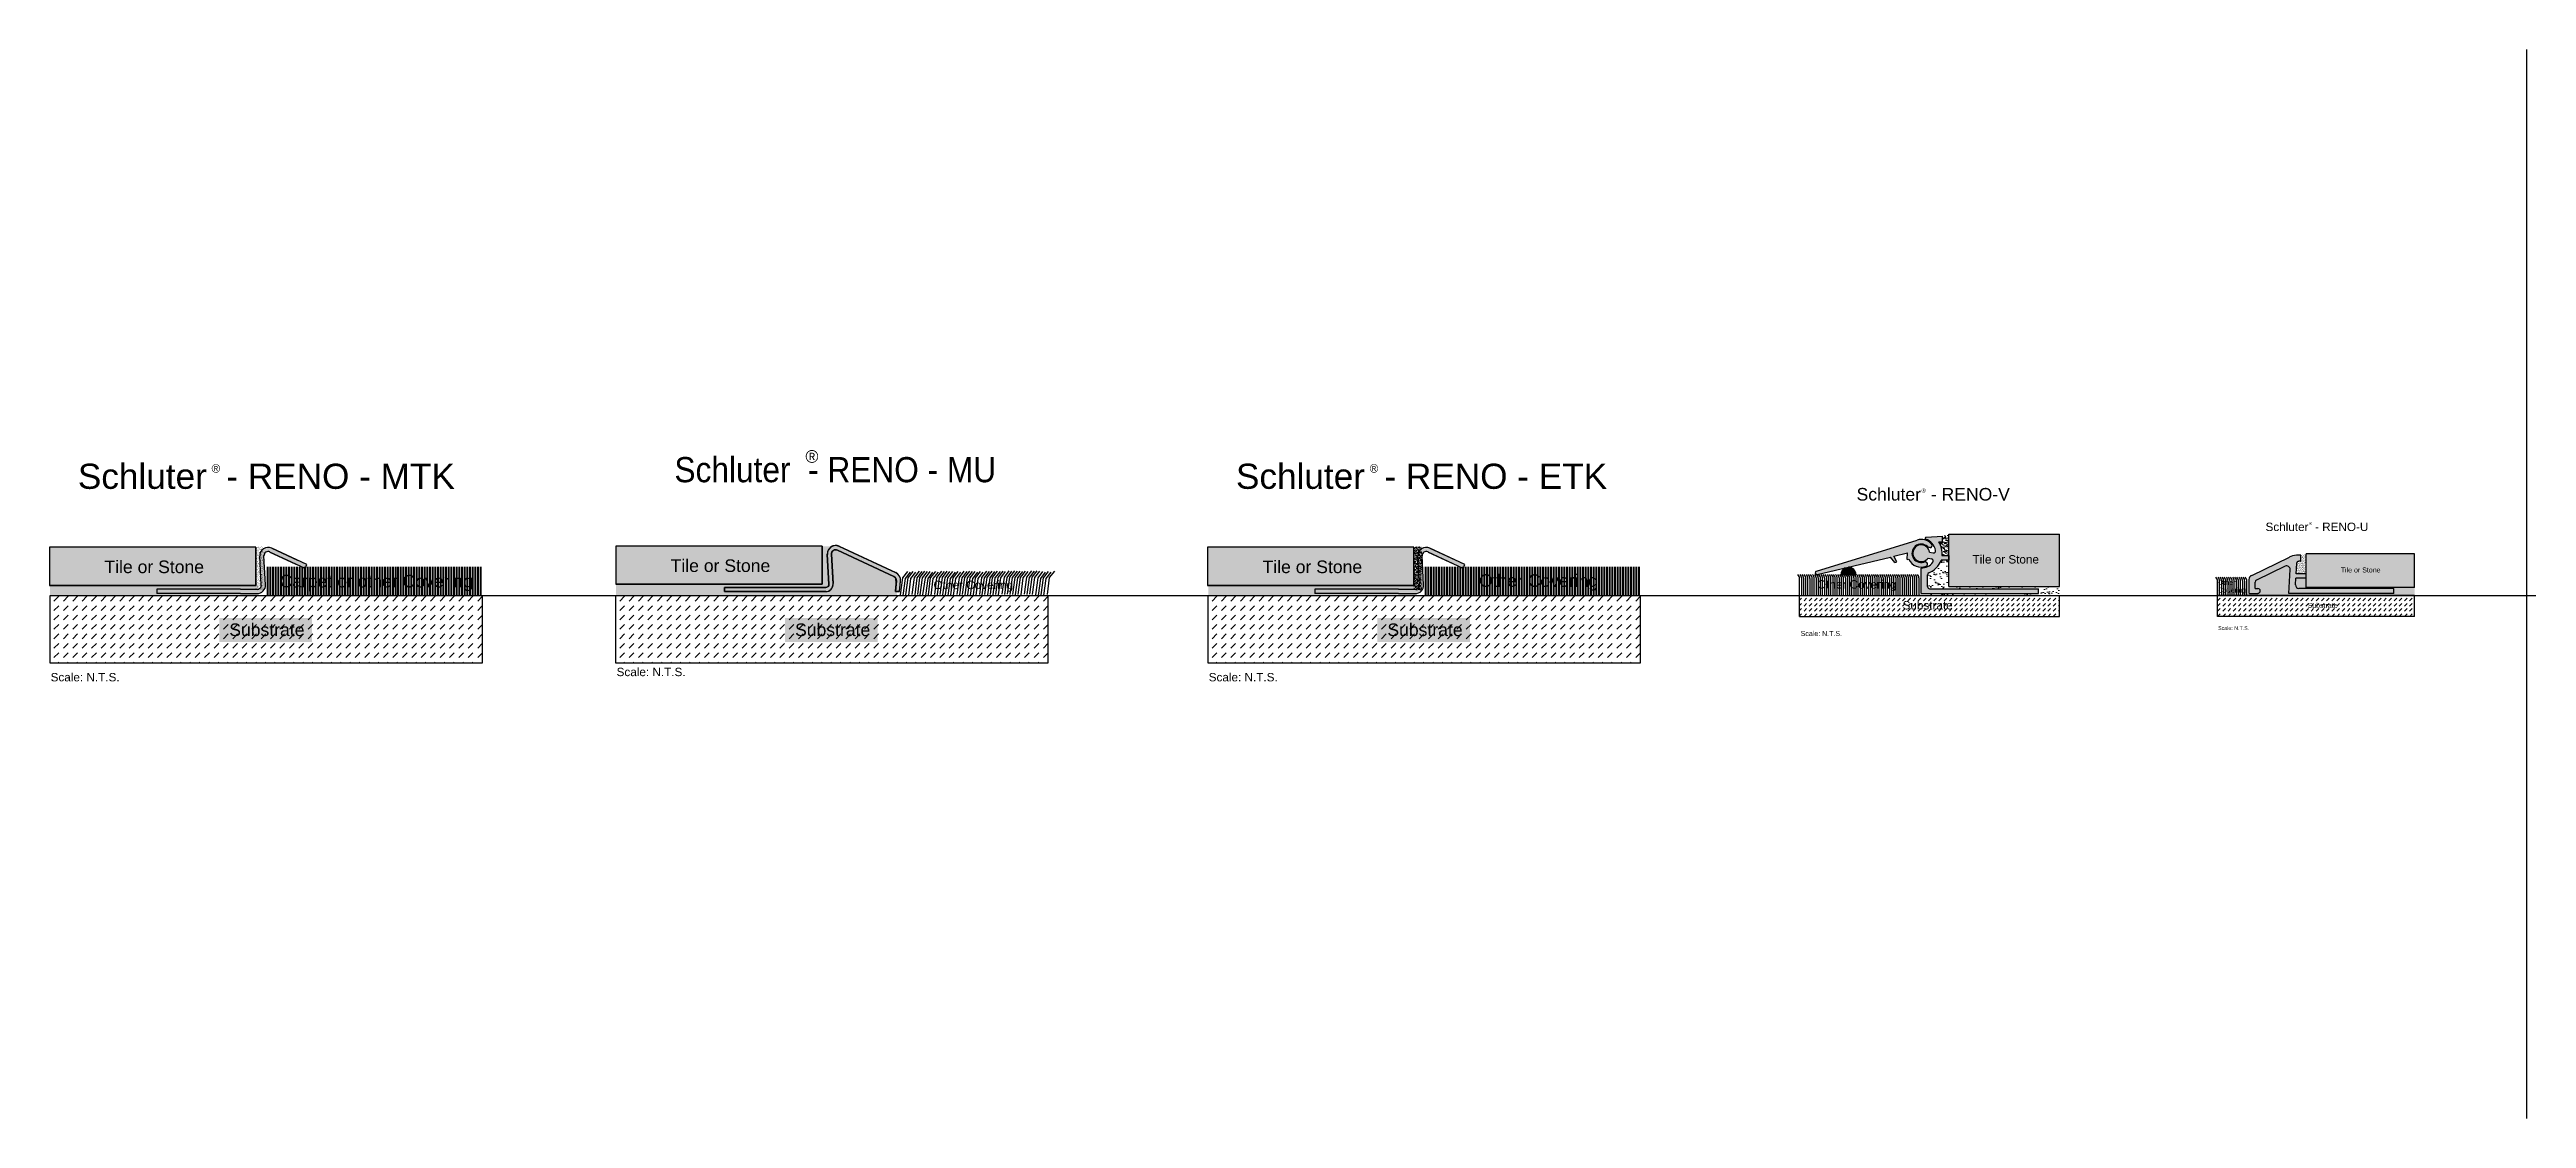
# Model space of a CAD drawing. Header units: inches. Extents: x -272 to 9, y 8 to 62.
# Drawn here: x -90.77 to -67.52, y 47.51 to 57.54 of the extents above; entities that cross this region are included whole.
import ezdxf

# ---------------------------------------------------------------- set-up
doc = ezdxf.new("R2010")
doc.units = ezdxf.units.IN
doc.header["$LTSCALE"] = 0.75
doc.header["$MEASUREMENT"] = 0
doc.linetypes.add('VONLAYER', pattern=[0])
for name, color, linetype in [('1', 1, 'Continuous'), ('Bem', 3, 'Continuous'), ('INSTALLATION', 7, 'Continuous'), ('Profil', 7, 'Continuous'), ('SCHLUTER-RENO-U-80', 7, 'Continuous'), ('SCHLÜTER-RENO-V-125-30', 7, 'Continuous'), ('TEXT', 7, 'Continuous'), ('var3', 7, 'Continuous'), ('var4', 7, 'Continuous')]:
    doc.layers.add(name, color=color, linetype=linetype)
doc.layers.add('HATCH', color=249, linetype='Continuous', lineweight=15)
doc.styles.add('ARIAL', font='arial.ttf')
doc.styles.add('STYLE1', font='arial.ttf')
pattern_1 = [(37.5, (-98.246777, 48.623307), (-0.000629932, 0.0192682), [0, -0.01519997, 0, -0.016999966, 0, -0.016249968]), (7.5, (-98.246777, 48.623307), (0.01769773, 0.028221404), [0, -0.008199984, 0, -0.013699973, 0, -0.00524999]), (327.5, (-98.259077, 48.623307), (0.03114137, 5.6582e-05), [0, -0.00499999, 0, -0.017999964, 0, -0.023499953]), (317.5, (-98.259077, 48.623307), (0.03006122, 0.00877673), [0, -0.002499995, 0, -0.011799976, 0, -0.013499973])]
pattern_2 = [(37.5, (-87.375685, 48.623307), (-0.000629932, 0.0192682), [0, -0.01519997, 0, -0.016999966, 0, -0.016249968]), (7.5, (-87.375685, 48.623307), (0.01769773, 0.028221404), [0, -0.008199984, 0, -0.013699973, 0, -0.00524999]), (327.5, (-87.387985, 48.623307), (0.03114137, 5.6582e-05), [0, -0.00499999, 0, -0.017999964, 0, -0.023499953]), (317.5, (-87.387985, 48.623307), (0.03006122, 0.00877673), [0, -0.002499995, 0, -0.011799976, 0, -0.013499973])]

msp = doc.modelspace()

# ---------------------------------------------------------------- texts
at = {"layer": 'SCHLUTER-RENO-U-80', "color": 7, "linetype": 'Continuous', "style": 'STYLE1'}
for s, height, p in [('Schluter  - RENO-U', 0.07874, (-69.973, 53.022)), ('®', 0.0295, (-69.565, 53.078))]:
    msp.add_text(s, height=height, dxfattribs=at).set_placement(p)
at = {"layer": 'SCHLUTER-RENO-U-80', "color": 7, "linetype": 'Continuous', "insert": (-70.418, 52.129), "char_height": 0.03543, "width": 1.60615, "attachment_point": 1, "style": 'STYLE1'}
msp.add_mtext('{\\fArial|b0|i0|c0|p32;Scale: N.T.S.}', dxfattribs=at)
at = {"layer": 'SCHLÜTER-RENO-V-125-30', "color": 7, "linetype": 'Continuous', "style": 'STYLE1'}
for s, height, p in [('Schluter  - RENO-V', 0.11811, (-73.812, 53.308)), ('®', 0.0394, (-73.202, 53.383))]:
    msp.add_text(s, height=height, dxfattribs=at).set_placement(p)
at = {"layer": 'SCHLÜTER-RENO-V-125-30', "color": 7, "linetype": 'Continuous', "insert": (-74.337, 52.084), "char_height": 0.04724, "width": 1.96265, "attachment_point": 1, "style": 'STYLE1'}
msp.add_mtext('{\\fArial|b0|i0|c0|p32;Scale: N.T.S.}', dxfattribs=at)
at = {"layer": 'TEXT', "color": 7, "linetype": 'Continuous', "style": 'STYLE1'}
for s, height, p in [('®', 0.118, (-83.678, 53.663)), ('®', 0.0787, (-89.253, 53.57)), ('®', 0.0787, (-78.382, 53.57)), ('Tile or Stone', 0.07874, (-72.723, 52.717)), ('Other Covering', 0.07874, (-74.183, 52.482)), ('Other', 0.0472, (-70.418, 52.516)), ('Tile or Stone', 0.04724, (-69.267, 52.633)), ('Substrate', 0.0787, (-73.38, 52.286)), ('Covering', 0.0472, (-70.418, 52.444)), ('Substrate', 0.0472, (-69.579, 52.3))]:
    msp.add_text(s, height=height, dxfattribs=at).set_placement(p)
at = {"layer": 'var4', "linetype": 'VONLAYER', "style": 'ARIAL', "width": 0.9}
msp.add_text('Schluter  - RENO - MU', height=0.23622, dxfattribs=at).set_placement((-84.908, 53.48))
at = {"layer": 'var4', "linetype": 'VONLAYER', "style": 'ARIAL'}
for s, height, p in [('Schluter  - RENO - MTK', 0.23622, (-90.508, 53.418)), ('Schluter  - RENO - ETK', 0.23622, (-79.637, 53.418)), ('Tile or Stone', 0.11811, (-90.259, 52.627)), ('Carpet or other Covering', 0.11811, (-88.615, 52.493)), ('Tile or Stone', 0.11811, (-84.944, 52.638)), ('Other Covering', 0.07874, (-82.476, 52.477)), ('Tile or Stone', 0.11811, (-79.388, 52.627)), ('Other Covering', 0.11811, (-77.356, 52.498)), ('Substrate', 0.1181, (-89.087, 52.036)), ('Substrate', 0.1181, (-83.776, 52.036)), ('Substrate', 0.1181, (-78.216, 52.036)), ('Scale: N.T.S.', 0.07874, (-90.764, 51.611)), ('Scale: N.T.S.', 0.07874, (-85.451, 51.66)), ('Scale: N.T.S.', 0.07874, (-79.893, 51.611))]:
    msp.add_text(s, height=height, dxfattribs=at).set_placement(p)

# ---------------------------------------------------------------- blocks, each defined once
blk = doc.blocks.new('A$C5E5F01BA')
at = {"layer": 'Profil'}
for p, q in [((24.53, 9), (24.53, 9)), ((24.9, 1.79), (24.53, 8.9)), ((25.9, 1.84), (25.53, 8.95)), ((26.95, 9.91), (40.42, 3.63)), ((27.37, 10.81), (40.84, 4.53)), ((0, 1), (24.16, 1)), ((0, 0), (0, 1)), ((40.77, 0.09), (41, 2.68)), ((41.77, 0), (40.77, 0.09)), ((41.77, 0), (41.99, 2.55)), ((0, 0), (24.16, 0))]:
    blk.add_line(p, q, dxfattribs=at)
for centre, radius, start, end in [((26.53, 9), 2, 65, 183), ((26.53, 9), 1, 65, 183), ((24.15, 1.75), 1.75, 270.05886, 4.04943), ((24.16, 1.75), 0.75, 270, 3), ((40, 2.72), 1, 355, 65), ((40, 2.72), 2, 355, 65)]:
    blk.add_arc(centre, radius, start, end, dxfattribs=at)

# ---------------------------------------------------------------- hatches: boundary and pattern name
for color, points in [(253, [(-88.839, 52.87), (-90.774, 52.87), (-90.774, 52.512), (-88.839, 52.512)]), (253, [(-83.523, 52.881), (-85.458, 52.881), (-85.458, 52.523), (-83.523, 52.523)]), (0, [(-83.361, 52.878, 0.565773), (-83.473, 52.803), (-83.458, 52.523, -0.429634), (-83.488, 52.492), (-84.439, 52.492), (-84.439, 52.453), (-83.488, 52.453, 0.445903), (-83.419, 52.529), (-83.434, 52.805, -0.565773), (-83.378, 52.843), (-82.848, 52.595, -0.315299), (-82.825, 52.556), (-82.834, 52.456), (-82.795, 52.453), (-82.786, 52.553, 0.315299), (-82.831, 52.631)]), (253, [(-77.968, 52.87), (-79.903, 52.87), (-79.903, 52.512), (-77.968, 52.512)])]:
    msp.add_hatch(color=color).paths.add_polyline_path(points)
h = msp.add_hatch()
h.set_pattern_fill('AR-SAND', color=256, scale=0.0007874, style=0)
h.set_pattern_definition([(37.5, (-88.07357, 47.676087), (-0.00125986, 0.0385364), [0, -0.03039994, 0, -0.03399993, 0, -0.03249994]), (7.5, (-88.07357, 47.676087), (0.03539546, 0.0564428), [0, -0.01639997, 0, -0.02739995, 0, -0.01049998]), (327.5, (-88.09817, 47.676087), (0.06228274, 0.00011316), [0, -0.00999998, 0, -0.03599993, 0, -0.0469999]), (317.5, (-88.09817, 47.676087), (0.06012244, 0.01755345), [0, -0.00499999, 0, -0.02359995, 0, -0.02699995])])
h.paths.add_polyline_path([(-84.439, 52.488), (-83.488, 52.488, 0.429634), (-83.458, 52.519), (-83.473, 52.799, -0.30315), (-83.428, 52.874), (-83.435, 52.877), (-83.523, 52.877), (-83.523, 52.519), (-85.458, 52.519), (-85.458, 52.413), (-82.819, 52.413), (-82.822, 52.451), (-82.834, 52.452), (-82.827, 52.526), (-82.831, 52.577, 0.142824), (-82.848, 52.591), (-83.378, 52.838, 0.565773), (-83.434, 52.801), (-83.419, 52.525, -0.445596), (-83.488, 52.448), (-84.439, 52.448)])
h = msp.add_hatch()
h.set_pattern_fill('DASH', color=256, scale=0.019685, angle=45, style=0)
h.set_pattern_definition([(45, (-93.384093, 47.6803), (9e-18, 0.08838817), [0.0624999, -0.0624999])])
h.paths.add_polyline_path([(-90.769, 52.418), (-86.713, 52.418), (-86.713, 51.781), (-90.769, 51.781)])
h = msp.add_hatch()
h.set_pattern_fill('DASH', color=256, scale=0.019685, angle=45, style=0)
h.set_pattern_definition([(45, (-88.07357, 47.6803), (9e-18, 0.08838817), [0.0624999, -0.0624999])])
h.paths.add_polyline_path([(-85.458, 52.418), (-81.402, 52.418), (-81.402, 51.781), (-85.458, 51.781)])
h = msp.add_hatch()
h.set_pattern_fill('DASH', color=256, scale=0.019685, angle=45, style=0)
h.set_pattern_definition([(45, (-82.513, 47.6803), (9e-18, 0.08838817), [0.0624999, -0.0624999])])
h.paths.add_polyline_path([(-79.898, 52.418), (-75.842, 52.418), (-75.842, 51.781), (-79.898, 51.781)])
at = {"true_color": 0xffffff}
for points in [[(-89.181, 52.207), (-88.311, 52.207), (-88.311, 51.979), (-89.181, 51.979)], [(-83.871, 52.207), (-83, 52.207), (-83, 51.979), (-83.871, 51.979)], [(-78.31, 52.207), (-77.44, 52.207), (-77.44, 51.979), (-78.31, 51.979)]]:
    msp.add_hatch(color=7, dxfattribs=at).paths.add_polyline_path(points)
at = {"layer": 'Bem'}
for points in [[(-88.689, 52.861, 0.567987), (-88.801, 52.785), (-88.787, 52.516, -0.428611), (-88.826, 52.474), (-88.981, 52.474), (-89.769, 52.474), (-89.769, 52.435), (-88.981, 52.435), (-88.826, 52.435, 0.429635), (-88.748, 52.518), (-88.762, 52.787, -0.569168), (-88.706, 52.825), (-88.376, 52.671), (-88.359, 52.707)], [(-77.818, 52.861, 0.567987), (-77.93, 52.785), (-77.916, 52.516, -0.428611), (-77.955, 52.474), (-78.11, 52.474), (-78.898, 52.474), (-78.898, 52.435), (-78.11, 52.435), (-77.955, 52.435, 0.429635), (-77.876, 52.518), (-77.891, 52.787, -0.569168), (-77.835, 52.825), (-77.505, 52.671), (-77.488, 52.707)]]:
    msp.add_hatch(color=0, dxfattribs=at).paths.add_polyline_path(points)
h = msp.add_hatch(dxfattribs=at)
h.set_pattern_fill('AR-SAND', scale=0.0003937, style=0)
h.set_pattern_definition(pattern_1)
h.paths.add_polyline_path([(-88.84, 52.873), (-88.764, 52.873), (-88.764, 52.471), (-88.84, 52.471)])
h = msp.add_hatch(dxfattribs=at)
h.set_pattern_fill('AR-SAND', scale=0.0003937, style=0)
h.set_pattern_definition(pattern_2)
h.paths.add_polyline_path([(-77.969, 52.873), (-77.893, 52.873), (-77.893, 52.471), (-77.969, 52.471)])
h = msp.add_hatch(dxfattribs=at)
h.set_pattern_fill('PLAST', color=1, scale=0.003937, angle=90, style=0)
h.set_pattern_definition([(90, (-98.246777, 48.623307), (-0.02499995, 2e-18), []), (90, (-98.249902, 48.623307), (-0.02499995, 2e-18), []), (90, (-98.253027, 48.623307), (-0.02499995, 2e-18), [])])
h.paths.add_polyline_path([(-88.733, 52.685), (-86.715, 52.685), (-86.715, 52.422), (-88.733, 52.422)])
h = msp.add_hatch(dxfattribs=at)
h.set_pattern_fill('PLAST', color=1, scale=0.003937, angle=90, style=0)
h.set_pattern_definition([(90, (-87.375685, 48.623307), (-0.02499995, 2e-18), []), (90, (-87.37881, 48.623307), (-0.02499995, 2e-18), []), (90, (-87.381935, 48.623307), (-0.02499995, 2e-18), [])])
h.paths.add_polyline_path([(-77.862, 52.685), (-75.844, 52.685), (-75.844, 52.422), (-77.862, 52.422)])
h = msp.add_hatch(dxfattribs=at)
h.set_pattern_fill('AR-SAND', scale=0.0003937, style=0)
h.set_pattern_definition(pattern_1)
h.paths.add_polyline_path([(-88.818, 52.511), (-90.769, 52.511), (-90.769, 52.417), (-88.818, 52.417)])
h = msp.add_hatch(dxfattribs=at)
h.set_pattern_fill('AR-SAND', scale=0.0003937, style=0)
h.set_pattern_definition(pattern_2)
h.paths.add_polyline_path([(-77.947, 52.511), (-79.898, 52.511), (-79.898, 52.417), (-77.947, 52.417)])
at = {"layer": 'HATCH', "linetype": 'Continuous'}
for color, points in [(7, [(-74.189, 52.645, 0.967304), (-74.181, 52.615), (-73.492, 52.778), (-73.452, 52.727), (-73.433, 52.732), (-73.462, 52.786), (-73.335, 52.816), (-73.337, 52.755), (-73.323, 52.758, 0.394969), (-73.158, 52.692, 0.592197), (-73.153, 52.726), (-73.166, 52.736, -1.913375), (-73.146, 52.877), (-73.132, 52.87, 1.018264), (-73.111, 52.903, 0.283813), (-73.244, 52.937)]), (7, [(-73.094, 52.817), (-73.127, 52.825, 5.138733), (-73.141, 52.768), (-73.107, 52.76, -0.546488), (-73.096, 52.729, -0.231754), (-73.205, 52.675), (-73.205, 52.437), (-72.103, 52.437), (-72.103, 52.481), (-73.126, 52.481, -0.414214), (-73.146, 52.5), (-73.146, 52.611, -0.30896), (-73.134, 52.63, 0.218984), (-73.019, 52.748), (-72.947, 52.748), (-72.947, 52.792), (-73.01, 52.792, 0.171827), (-73.04, 52.919), (-73.005, 52.919), (-73.005, 52.974), (-73.16, 52.963, 0.697051), (-73.164, 52.945, -0.27319), (-73.07, 52.841, -0.546488)]), (9, [(-72.947, 52.992), (-71.906, 52.992), (-71.906, 52.5), (-72.947, 52.5)]), (7, [(-69.743, 52.662), (-69.754, 52.437), (-68.77, 52.437), (-68.77, 52.482), (-69.66, 52.482, -0.429634), (-69.691, 52.516), (-69.688, 52.581), (-69.593, 52.581), (-69.593, 52.62), (-69.686, 52.62), (-69.68, 52.72, -0.39896), (-69.661, 52.738), (-69.64, 52.738), (-69.64, 52.797), (-69.683, 52.794, 0.091053), (-69.751, 52.775), (-70.106, 52.603, 0.287641), (-70.128, 52.568), (-70.128, 52.437), (-70.045, 52.437, 0.414214), (-70.022, 52.46, 0.414214), (-70.045, 52.482), (-70.069, 52.482), (-70.069, 52.543, -0.287641), (-70.058, 52.561), (-69.788, 52.692, -0.57045)]), (9, [(-68.573, 52.807), (-69.593, 52.807), (-69.593, 52.492), (-68.573, 52.492)]), (9, [(-73.819, 52.614, 0.414214), (-73.888, 52.684), (-73.92, 52.677, 0.283229), (-73.958, 52.614)])]:
    msp.add_hatch(color=color, dxfattribs=at).paths.add_polyline_path(points)
h = msp.add_hatch(dxfattribs=at)
h.set_pattern_fill('AR-SAND', scale=0.015748, style=0)
h.set_pattern_definition([(37.5, (-89.89458, 48.566603), (-0.00099202, 0.03034362), [0, -0.02393696, 0, -0.0267716, 0, -0.0255905]), (7.5, (-89.89458, 48.566603), (0.02787044, 0.04444316), [0, -0.01291336, 0, -0.02157476, 0, -0.0082677]), (327.5, (-89.91395, 48.566603), (0.049041506, 8.912e-05), [0, -0.007874, 0, -0.0283464, 0, -0.0370078]), (317.5, (-89.91395, 48.566603), (0.04734048, 0.01382163), [0, -0.003937, 0, -0.01858264, 0, -0.0212598])])
h.paths.add_polyline_path([(-72.947, 52.992), (-73.005, 52.974), (-73.005, 52.919), (-73.04, 52.919, -0.171827), (-73.01, 52.792), (-72.947, 52.792)])
h = msp.add_hatch(dxfattribs=at)
h.set_pattern_fill('AR-SAND', scale=0.007874, style=0)
h.set_pattern_definition([(37.5, (-70.325184, 52.22067), (-0.00049601, 0.01517181), [0, -0.01196848, 0, -0.0133858, 0, -0.01279525]), (7.5, (-70.325184, 52.22067), (0.01393522, 0.02222158), [0, -0.00645668, 0, -0.01078738, 0, -0.00413385]), (327.5, (-70.334869, 52.22067), (0.02452075, 4.456e-05), [0, -0.003937, 0, -0.0141732, 0, -0.0185039]), (317.5, (-70.33487, 52.22067), (0.02367024, 0.0069108), [0, -0.0019685, 0, -0.00929132, 0, -0.0106299])])
h.paths.add_polyline_path([(-69.593, 52.807), (-69.64, 52.797), (-69.64, 52.738), (-69.661, 52.738, 0.39896), (-69.68, 52.72), (-69.686, 52.62), (-69.593, 52.62)])
h = msp.add_hatch(dxfattribs=at)
h.set_pattern_fill('AR-SAND', scale=0.03937, style=0)
h.set_pattern_definition([(37.5, (-89.89458, 48.566603), (-0.00248005, 0.07585905), [0, -0.0598424, 0, -0.066929, 0, -0.06397625]), (7.5, (-89.89458, 48.5666), (0.0696761, 0.1111079), [0, -0.0322834, 0, -0.0539369, 0, -0.02066925]), (327.5, (-89.943005, 48.5666), (0.12260377, 0.0002228), [0, -0.019685, 0, -0.070866, 0, -0.0925195]), (317.5, (-89.94301, 48.5666), (0.1183512, 0.0345541), [0, -0.0098425, 0, -0.0464566, 0, -0.0531495])])
h.paths.add_polyline_path([(-72.947, 52.748), (-73.019, 52.748, -0.218984), (-73.134, 52.63, 0.30896), (-73.146, 52.611), (-73.146, 52.5, 0.414214), (-73.126, 52.481), (-72.103, 52.481), (-72.103, 52.437), (-73.205, 52.437), (-73.225, 52.418), (-71.906, 52.418), (-71.906, 52.5), (-72.947, 52.5)])
h = msp.add_hatch(dxfattribs=at)
h.set_pattern_fill('AR-SAND', scale=0.019685, style=0)
h.set_pattern_definition([(37.5, (-70.325184, 52.22067), (-0.00124, 0.0379295), [0, -0.0299212, 0, -0.0334645, 0, -0.0319881]), (7.5, (-70.325184, 52.22067), (0.034838, 0.055554), [0, -0.0161417, 0, -0.02696845, 0, -0.01033463]), (327.5, (-70.349397, 52.22067), (0.0613019, 0.0001114), [0, -0.0098425, 0, -0.035433, 0, -0.04625975]), (317.5, (-70.349397, 52.22067), (0.0591756, 0.017277), [0, -0.00492125, 0, -0.0232283, 0, -0.02657475])])
h.paths.add_polyline_path([(-69.743, 52.662, 0.57045), (-69.788, 52.692), (-70.058, 52.561, 0.287641), (-70.069, 52.543), (-70.069, 52.482), (-70.045, 52.482, -0.414214), (-70.022, 52.46, -0.414214), (-70.045, 52.437), (-70.128, 52.437), (-70.148, 52.418), (-68.573, 52.418), (-68.573, 52.492), (-69.593, 52.492), (-69.593, 52.581), (-69.688, 52.581), (-69.691, 52.516, 0.429634), (-69.66, 52.482), (-68.77, 52.482), (-68.77, 52.437), (-69.754, 52.437)])
h = msp.add_hatch(dxfattribs=at)
h.set_pattern_fill('DASH', scale=0.27559, angle=45, style=0)
h.set_pattern_definition([(45, (-89.89458, 48.566603), (4e-18, 0.04871789), [0.03444875, -0.03444875])])
h.paths.add_polyline_path([(-71.906, 52.221), (-71.906, 52.418), (-74.347, 52.418), (-74.347, 52.221)])
h.paths.add_polyline_path([(-73.4, 52.264), (-72.888, 52.264), (-72.888, 52.386), (-73.4, 52.386)], flags=24)
h = msp.add_hatch(dxfattribs=at)
h.set_pattern_fill('DASH', scale=0.27559, angle=45, style=0)
h.set_pattern_definition([(45, (-70.325184, 52.22067), (4e-18, 0.0487179), [0.0344488, -0.0344488])])
h.paths.add_polyline_path([(-68.573, 52.221), (-68.573, 52.418), (-70.424, 52.418), (-70.424, 52.221)])
h.paths.add_polyline_path([(-69.591, 52.287), (-69.284, 52.287), (-69.284, 52.36), (-69.591, 52.36)], flags=24)

# ---------------------------------------------------------------- linework, layer by layer
for p, q in [((-88.839, 52.87), (-88.839, 52.512)), ((-83.523, 52.881), (-83.523, 52.523)), ((-83.458, 52.523), (-83.473, 52.803)), ((-83.428, 52.878), (-83.435, 52.881)), ((-83.434, 52.805), (-83.419, 52.529)), ((-82.848, 52.595), (-83.378, 52.843)), ((-77.968, 52.87), (-77.968, 52.512)), ((-82.827, 52.53), (-82.831, 52.581)), ((-88.839, 52.512), (-90.774, 52.512)), ((-83.523, 52.523), (-85.458, 52.523)), ((-84.439, 52.492), (-83.488, 52.492)), ((-84.439, 52.453), (-84.439, 52.492)), ((-83.488, 52.453), (-84.439, 52.453)), ((-82.834, 52.456), (-82.827, 52.53)), ((-82.822, 52.455), (-82.834, 52.456)), ((-77.968, 52.512), (-79.903, 52.512))]:
    msp.add_line(p, q)
at = {"color": 1}
for p, q in [((-82.785, 52.422), (-82.764, 52.582)), ((-82.764, 52.582), (-82.718, 52.641)), ((-82.76, 52.418), (-82.739, 52.578)), ((-82.739, 52.578), (-82.693, 52.637)), ((-82.735, 52.422), (-82.714, 52.582)), ((-82.714, 52.582), (-82.667, 52.641)), ((-82.709, 52.418), (-82.688, 52.578)), ((-82.688, 52.578), (-82.642, 52.637)), ((-82.676, 52.426), (-82.655, 52.586)), ((-82.655, 52.586), (-82.608, 52.645)), ((-82.65, 52.422), (-82.629, 52.582)), ((-82.629, 52.582), (-82.583, 52.641)), ((-82.625, 52.426), (-82.604, 52.586)), ((-82.604, 52.586), (-82.558, 52.645)), ((-82.6, 52.422), (-82.579, 52.582)), ((-82.579, 52.582), (-82.532, 52.641)), ((-82.575, 52.422), (-82.553, 52.582)), ((-82.553, 52.582), (-82.507, 52.641)), ((-82.549, 52.418), (-82.528, 52.578)), ((-82.528, 52.578), (-82.482, 52.637)), ((-82.524, 52.422), (-82.503, 52.582)), ((-82.503, 52.582), (-82.456, 52.641)), ((-82.499, 52.418), (-82.478, 52.578)), ((-82.478, 52.578), (-82.431, 52.637)), ((-82.465, 52.426), (-82.444, 52.586)), ((-82.444, 52.586), (-82.397, 52.645)), ((-82.44, 52.422), (-82.419, 52.582)), ((-82.419, 52.582), (-82.372, 52.641)), ((-82.414, 52.426), (-82.393, 52.586)), ((-82.393, 52.586), (-82.347, 52.645)), ((-82.389, 52.422), (-82.368, 52.582)), ((-82.368, 52.582), (-82.322, 52.641)), ((-82.364, 52.422), (-82.343, 52.582)), ((-82.343, 52.582), (-82.296, 52.641)), ((-82.338, 52.418), (-82.317, 52.578)), ((-82.317, 52.578), (-82.271, 52.637)), ((-82.313, 52.422), (-82.292, 52.582)), ((-82.292, 52.582), (-82.246, 52.641)), ((-82.288, 52.418), (-82.267, 52.578)), ((-82.267, 52.578), (-82.22, 52.637)), ((-82.254, 52.426), (-82.233, 52.586)), ((-82.233, 52.586), (-82.187, 52.645)), ((-82.229, 52.422), (-82.208, 52.582)), ((-82.208, 52.582), (-82.161, 52.641)), ((-82.204, 52.426), (-82.182, 52.586)), ((-82.182, 52.586), (-82.136, 52.645)), ((-82.178, 52.422), (-82.157, 52.582)), ((-82.157, 52.582), (-82.111, 52.641)), ((-82.153, 52.422), (-82.132, 52.582)), ((-82.132, 52.582), (-82.085, 52.641)), ((-82.128, 52.418), (-82.107, 52.578)), ((-82.107, 52.578), (-82.06, 52.637)), ((-82.102, 52.422), (-82.081, 52.582)), ((-82.081, 52.582), (-82.035, 52.641)), ((-82.077, 52.418), (-82.056, 52.578)), ((-82.056, 52.578), (-82.01, 52.637)), ((-82.043, 52.426), (-82.022, 52.586)), ((-82.022, 52.586), (-81.976, 52.645)), ((-82.018, 52.422), (-81.997, 52.582)), ((-81.997, 52.582), (-81.951, 52.641)), ((-81.993, 52.426), (-81.972, 52.586)), ((-81.972, 52.586), (-81.925, 52.645)), ((-81.967, 52.422), (-81.946, 52.582)), ((-81.946, 52.582), (-81.9, 52.641)), ((-81.942, 52.426), (-81.921, 52.586)), ((-81.921, 52.586), (-81.875, 52.645)), ((-81.917, 52.422), (-81.896, 52.582)), ((-81.896, 52.582), (-81.849, 52.641)), ((-81.892, 52.426), (-81.87, 52.586)), ((-81.87, 52.586), (-81.824, 52.645)), ((-81.866, 52.422), (-81.845, 52.582)), ((-81.845, 52.582), (-81.799, 52.641)), ((-81.833, 52.43), (-81.811, 52.59)), ((-81.811, 52.59), (-81.765, 52.649)), ((-81.807, 52.426), (-81.786, 52.586)), ((-81.786, 52.586), (-81.74, 52.645)), ((-81.782, 52.43), (-81.761, 52.59)), ((-81.761, 52.59), (-81.714, 52.649)), ((-81.757, 52.426), (-81.736, 52.586)), ((-81.736, 52.586), (-81.689, 52.645)), ((-81.731, 52.426), (-81.71, 52.586)), ((-81.71, 52.586), (-81.664, 52.645)), ((-81.706, 52.422), (-81.685, 52.582)), ((-81.685, 52.582), (-81.639, 52.641)), ((-81.681, 52.426), (-81.66, 52.586)), ((-81.66, 52.586), (-81.613, 52.645)), ((-81.655, 52.422), (-81.634, 52.582)), ((-81.634, 52.582), (-81.588, 52.641)), ((-81.622, 52.43), (-81.601, 52.59)), ((-81.601, 52.59), (-81.554, 52.649)), ((-81.596, 52.426), (-81.575, 52.586)), ((-81.575, 52.586), (-81.529, 52.645)), ((-81.571, 52.43), (-81.55, 52.59)), ((-81.55, 52.59), (-81.504, 52.649)), ((-81.546, 52.426), (-81.525, 52.586)), ((-81.525, 52.586), (-81.478, 52.645)), ((-81.516, 52.422), (-81.495, 52.582)), ((-81.495, 52.582), (-81.449, 52.641)), ((-81.491, 52.418), (-81.47, 52.578)), ((-81.47, 52.578), (-81.424, 52.637)), ((-81.466, 52.422), (-81.445, 52.582)), ((-81.445, 52.582), (-81.398, 52.641)), ((-81.44, 52.418), (-81.419, 52.578)), ((-81.419, 52.578), (-81.373, 52.637)), ((-81.407, 52.426), (-81.386, 52.586)), ((-81.386, 52.586), (-81.339, 52.645))]:
    msp.add_line(p, q, dxfattribs=at)
for points in [[(-88.839, 52.87), (-90.774, 52.87), (-90.774, 52.512), (-88.839, 52.512)], [(-83.523, 52.881), (-85.458, 52.881), (-85.458, 52.523), (-83.523, 52.523)], [(-77.968, 52.87), (-79.903, 52.87), (-79.903, 52.512), (-77.968, 52.512)]]:
    msp.add_lwpolyline(points, close=True, dxfattribs=at)
msp.add_lwpolyline([(-83.361, 52.878, 0.565773), (-83.473, 52.803), (-83.458, 52.523, -0.429634), (-83.488, 52.492), (-84.439, 52.492), (-84.439, 52.453), (-83.488, 52.453, 0.445596), (-83.419, 52.529), (-83.434, 52.805, -0.565773), (-83.378, 52.843), (-82.848, 52.595, -0.315299), (-82.825, 52.556), (-82.834, 52.456), (-82.795, 52.453), (-82.786, 52.553, 0.315299), (-82.831, 52.631)], format="xyb", close=True)
for points in [[(-90.769, 52.418), (-86.713, 52.418), (-86.713, 51.781), (-90.769, 51.781)], [(-85.458, 52.418), (-81.402, 52.418), (-81.402, 51.781), (-85.458, 51.781)], [(-79.898, 52.418), (-75.842, 52.418), (-75.842, 51.781), (-79.898, 51.781)]]:
    msp.add_lwpolyline(points, close=True)
for centre, radius, start, end in [((-83.394, 52.807), 0.0787, 115.5412, 183), ((-83.394, 52.807), 0.0394, 65, 183), ((-82.864, 52.56), 0.0394, 32.487, 65), ((-83.488, 52.522), 0.0691, 270.0589, 6.129), ((-83.488, 52.522), 0.0295, 270, 3)]:
    msp.add_arc(centre, radius, start, end)
at = {"layer": '1'}
for p, q in [((-67.524, 57.541), (-67.524, 47.509)), ((-90.769, 52.418), (8.64, 52.418))]:
    msp.add_line(p, q, dxfattribs=at)
at = {"layer": 'INSTALLATION', "color": 1, "linetype": 'Continuous'}
for p, q in [((-72.947, 52.5), (-72.947, 52.992)), ((-72.947, 52.992), (-71.906, 52.992)), ((-71.906, 52.5), (-71.906, 52.992)), ((-69.593, 52.492), (-69.593, 52.807)), ((-68.573, 52.807), (-69.593, 52.807)), ((-68.573, 52.492), (-68.573, 52.807)), ((-74.347, 52.418), (-74.347, 52.575)), ((-74.327, 52.418), (-74.327, 52.575)), ((-74.308, 52.418), (-74.308, 52.575)), ((-74.288, 52.418), (-74.288, 52.575)), ((-74.268, 52.418), (-74.268, 52.575)), ((-74.248, 52.418), (-74.248, 52.575)), ((-74.229, 52.418), (-74.229, 52.575)), ((-74.209, 52.418), (-74.209, 52.575)), ((-74.189, 52.418), (-74.189, 52.575)), ((-74.17, 52.418), (-74.17, 52.575)), ((-74.15, 52.418), (-74.15, 52.575)), ((-74.13, 52.418), (-74.13, 52.575)), ((-74.111, 52.418), (-74.111, 52.575)), ((-74.091, 52.418), (-74.091, 52.575)), ((-74.071, 52.418), (-74.071, 52.575)), ((-74.052, 52.418), (-74.052, 52.575)), ((-74.032, 52.418), (-74.032, 52.575)), ((-74.012, 52.418), (-74.012, 52.575)), ((-73.993, 52.418), (-73.993, 52.575)), ((-73.973, 52.418), (-73.973, 52.575)), ((-73.958, 52.614), (-73.819, 52.614)), ((-73.953, 52.418), (-73.953, 52.575)), ((-73.934, 52.418), (-73.934, 52.575)), ((-73.92, 52.677), (-73.888, 52.684)), ((-73.914, 52.418), (-73.914, 52.575)), ((-73.894, 52.418), (-73.894, 52.575)), ((-73.874, 52.418), (-73.874, 52.575)), ((-73.855, 52.418), (-73.855, 52.575)), ((-73.835, 52.418), (-73.835, 52.575)), ((-73.815, 52.418), (-73.815, 52.575)), ((-73.796, 52.418), (-73.796, 52.575)), ((-73.776, 52.418), (-73.776, 52.575)), ((-73.756, 52.418), (-73.756, 52.575)), ((-73.737, 52.418), (-73.737, 52.575)), ((-73.717, 52.418), (-73.717, 52.575)), ((-73.697, 52.418), (-73.697, 52.575)), ((-73.678, 52.418), (-73.678, 52.575)), ((-73.658, 52.418), (-73.658, 52.575)), ((-73.638, 52.418), (-73.638, 52.575)), ((-73.619, 52.418), (-73.619, 52.575)), ((-73.599, 52.418), (-73.599, 52.575)), ((-73.579, 52.418), (-73.579, 52.575)), ((-73.56, 52.418), (-73.56, 52.575)), ((-73.54, 52.418), (-73.54, 52.575)), ((-73.52, 52.418), (-73.52, 52.575)), ((-73.5, 52.418), (-73.5, 52.575)), ((-73.481, 52.418), (-73.481, 52.575)), ((-73.461, 52.418), (-73.461, 52.575)), ((-73.441, 52.418), (-73.441, 52.575)), ((-73.422, 52.418), (-73.422, 52.575)), ((-73.402, 52.418), (-73.402, 52.575)), ((-73.382, 52.418), (-73.382, 52.575)), ((-73.363, 52.418), (-73.363, 52.575)), ((-73.343, 52.418), (-73.343, 52.575)), ((-73.323, 52.418), (-73.323, 52.575)), ((-73.304, 52.418), (-73.304, 52.575)), ((-73.284, 52.418), (-73.284, 52.575)), ((-73.264, 52.418), (-73.264, 52.575)), ((-73.245, 52.418), (-73.245, 52.575)), ((-73.225, 52.418), (-73.225, 52.575)), ((-70.424, 52.221), (-70.424, 52.549)), ((-70.404, 52.418), (-70.404, 52.549)), ((-70.384, 52.418), (-70.384, 52.549)), ((-70.365, 52.418), (-70.365, 52.549)), ((-70.345, 52.418), (-70.345, 52.549)), ((-70.325, 52.418), (-70.325, 52.549)), ((-70.305, 52.418), (-70.305, 52.549)), ((-70.286, 52.418), (-70.286, 52.549)), ((-70.266, 52.418), (-70.266, 52.549)), ((-70.246, 52.418), (-70.246, 52.549)), ((-70.227, 52.418), (-70.227, 52.549)), ((-70.207, 52.418), (-70.207, 52.549)), ((-70.187, 52.418), (-70.187, 52.549)), ((-70.168, 52.418), (-70.168, 52.549)), ((-70.148, 52.418), (-70.148, 52.549)), ((-74.347, 52.221), (-74.347, 52.418)), ((-74.347, 52.418), (-71.906, 52.418)), ((-72.947, 52.5), (-71.906, 52.5)), ((-71.906, 52.221), (-71.906, 52.418)), ((-68.573, 52.418), (-70.424, 52.418)), ((-68.573, 52.492), (-69.593, 52.492)), ((-68.573, 52.221), (-68.573, 52.418)), ((-74.347, 52.221), (-71.906, 52.221)), ((-68.573, 52.221), (-70.424, 52.221))]:
    msp.add_line(p, q, dxfattribs=at)
for centre, radius, start, end in [((-74.406, 52.575), 0.0591, 0, 41.8103), ((-74.386, 52.575), 0.0591, 0, 41.8103), ((-74.367, 52.575), 0.0591, 0, 41.8103), ((-74.347, 52.575), 0.0591, 0, 41.8103), ((-74.327, 52.575), 0.0591, 0, 41.8103), ((-74.308, 52.575), 0.0591, 0, 41.8103), ((-74.288, 52.575), 0.0591, 0, 41.8103), ((-74.268, 52.575), 0.0591, 0, 41.8103), ((-74.248, 52.575), 0.0591, 0, 41.8103), ((-74.229, 52.575), 0.0591, 0, 41.4772), ((-74.209, 52.575), 0.0591, 0, 41.8103), ((-74.189, 52.575), 0.0591, 0, 41.8103), ((-74.17, 52.575), 0.0591, 0, 41.8103), ((-74.15, 52.575), 0.0591, 0, 41.8103), ((-74.13, 52.575), 0.0591, 0, 41.8103), ((-74.111, 52.575), 0.0591, 0, 41.8103), ((-74.091, 52.575), 0.0591, 0, 41.8103), ((-74.071, 52.575), 0.0591, 0, 41.8103), ((-74.052, 52.575), 0.0591, 0, 41.8103), ((-74.032, 52.575), 0.0591, 0, 41.8103), ((-74.012, 52.575), 0.0591, 0, 41.8103), ((-73.888, 52.614), 0.0697, 116.7453, 180), ((-73.993, 52.575), 0.0591, 0, 41.8103), ((-73.973, 52.575), 0.0591, 0, 41.8103), ((-73.953, 52.575), 0.0591, 0, 41.8103), ((-73.934, 52.575), 0.0591, 0, 41.8103), ((-73.888, 52.614), 0.0697, 0, 90), ((-73.914, 52.575), 0.0591, 0, 41.8103), ((-73.894, 52.575), 0.0591, 0, 41.8103), ((-73.874, 52.575), 0.0591, 0, 41.8103), ((-73.855, 52.575), 0.0591, 0, 41.8103), ((-73.835, 52.575), 0.0591, 0, 41.8103), ((-73.815, 52.575), 0.0591, 0, 41.8103), ((-73.796, 52.575), 0.0591, 0, 41.8103), ((-73.776, 52.575), 0.0591, 0, 41.8103), ((-73.756, 52.575), 0.0591, 0, 41.8103), ((-73.737, 52.575), 0.0591, 0, 41.8103), ((-73.717, 52.575), 0.0591, 0, 41.8103), ((-73.697, 52.575), 0.0591, 0, 41.8103), ((-73.678, 52.575), 0.0591, 0, 41.8103), ((-73.658, 52.575), 0.0591, 0, 41.8103), ((-73.638, 52.575), 0.0591, 0, 41.8103), ((-73.619, 52.575), 0.0591, 0, 41.8103), ((-73.599, 52.575), 0.0591, 0, 41.8103), ((-73.579, 52.575), 0.0591, 0, 41.8103), ((-73.56, 52.575), 0.0591, 0, 41.8103), ((-73.54, 52.575), 0.0591, 0, 41.8103), ((-73.52, 52.575), 0.0591, 0, 41.8103), ((-73.5, 52.575), 0.0591, 0, 41.8103), ((-73.481, 52.575), 0.0591, 0, 41.8103), ((-73.461, 52.575), 0.0591, 0, 41.8103), ((-73.441, 52.575), 0.0591, 0, 41.8103), ((-73.422, 52.575), 0.0591, 0, 41.8103), ((-73.402, 52.575), 0.0591, 0, 41.8103), ((-73.382, 52.575), 0.0591, 0, 41.8103), ((-73.363, 52.575), 0.0591, 0, 41.8103), ((-73.343, 52.575), 0.0591, 0, 41.8103), ((-73.323, 52.575), 0.0591, 0, 41.8103), ((-73.304, 52.575), 0.0591, 0, 41.8103), ((-73.284, 52.575), 0.0591, 0, 41.8103), ((-70.483, 52.549), 0.0591, 0, 41.8103), ((-70.463, 52.549), 0.0591, 0, 41.8103), ((-70.443, 52.549), 0.0591, 0, 41.8103), ((-70.424, 52.549), 0.0591, 0, 41.8103), ((-70.404, 52.549), 0.0591, 0, 41.8103), ((-70.384, 52.549), 0.0591, 0, 41.8103), ((-70.365, 52.549), 0.0591, 0, 41.8103), ((-70.345, 52.549), 0.0591, 0, 41.8103), ((-70.325, 52.549), 0.0591, 0, 41.8103), ((-70.305, 52.549), 0.0591, 0, 41.8103), ((-70.286, 52.549), 0.0591, 0, 41.8103), ((-70.266, 52.549), 0.0591, 0, 41.8103), ((-70.246, 52.549), 0.0591, 0, 41.8103), ((-70.227, 52.549), 0.0591, 0, 41.8103), ((-70.207, 52.549), 0.0591, 0, 41.8103)]:
    msp.add_arc(centre, radius, start, end, dxfattribs=at)
at = {"layer": 'SCHLUTER-RENO-U-80', "color": 7, "linetype": 'Continuous'}
for p, q in [((-69.64, 52.797), (-69.683, 52.794)), ((-69.64, 52.738), (-69.64, 52.797)), ((-70.128, 52.437), (-70.128, 52.568)), ((-69.751, 52.775), (-70.106, 52.603)), ((-69.788, 52.692), (-70.058, 52.561)), ((-69.754, 52.437), (-69.743, 52.662)), ((-69.691, 52.516), (-69.688, 52.581)), ((-69.593, 52.581), (-69.688, 52.581)), ((-69.686, 52.62), (-69.68, 52.72)), ((-69.593, 52.62), (-69.686, 52.62)), ((-69.64, 52.738), (-69.661, 52.738)), ((-69.593, 52.581), (-69.593, 52.62)), ((-70.128, 52.437), (-70.045, 52.437)), ((-70.069, 52.482), (-70.069, 52.543)), ((-70.069, 52.482), (-70.045, 52.482)), ((-68.77, 52.437), (-69.754, 52.437)), ((-68.77, 52.482), (-69.66, 52.482)), ((-68.77, 52.437), (-68.77, 52.482))]:
    msp.add_line(p, q, dxfattribs=at)
for centre, radius, start, end in [((-69.666, 52.598), 0.197, 95, 115.8104), ((-70.089, 52.568), 0.0394, 115.8104, 180), ((-70.05, 52.543), 0.0197, 115.8104, 180), ((-69.774, 52.663), 0.0315, 357, 115.8104), ((-69.661, 52.719), 0.0197, 90, 177), ((-70.045, 52.46), 0.0226, 0, 90), ((-70.045, 52.46), 0.0226, 270, 0), ((-69.66, 52.514), 0.0315, 177, 270)]:
    msp.add_arc(centre, radius, start, end, dxfattribs=at)
at = {"layer": 'SCHLÜTER-RENO-V-125-30', "color": 7, "linetype": 'Continuous'}
for p, q in [((-74.189, 52.645), (-73.244, 52.937)), ((-73.462, 52.786), (-73.335, 52.816)), ((-73.433, 52.732), (-73.462, 52.786)), ((-73.337, 52.755), (-73.335, 52.816)), ((-73.159, 52.963), (-73.005, 52.974)), ((-73.146, 52.877), (-73.132, 52.87)), ((-73.127, 52.825), (-73.094, 52.817)), ((-73.005, 52.919), (-73.04, 52.919)), ((-73.01, 52.792), (-72.947, 52.792)), ((-73.005, 52.919), (-73.005, 52.974)), ((-72.947, 52.792), (-72.947, 52.748)), ((-74.181, 52.615), (-73.492, 52.778)), ((-73.452, 52.727), (-73.492, 52.778)), ((-73.452, 52.727), (-73.433, 52.732)), ((-73.337, 52.755), (-73.323, 52.758)), ((-73.205, 52.437), (-73.205, 52.675)), ((-73.166, 52.736), (-73.153, 52.726)), ((-73.146, 52.5), (-73.146, 52.611)), ((-73.141, 52.768), (-73.107, 52.76)), ((-72.947, 52.748), (-73.019, 52.748)), ((-73.205, 52.437), (-72.103, 52.437)), ((-73.126, 52.481), (-72.103, 52.481)), ((-72.103, 52.437), (-72.103, 52.481))]:
    msp.add_line(p, q, dxfattribs=at)
for centre, radius, start, end in [((-73.205, 52.813), 0.0866, 47.1116, 296.7388), ((-73.205, 52.813), 0.0787, 8.8413, 324.7927), ((-73.205, 52.813), 0.13, 43.8027, 107.1812), ((-73.159, 52.953), 0.00984, 90, 237.5138), ((-73.205, 52.813), 0.138, 11.4413, 72.5606), ((-73.121, 52.886), 0.0197, 237.2946, 59.3685), ((-73.089, 52.837), 0.0197, 256.817, 11.4413), ((-73.205, 52.813), 0.197, 353.6847, 32.6836), ((-74.185, 52.63), 0.0157, 107.1812, 283.3726), ((-73.205, 52.813), 0.13, 205.2017, 291.4117), ((-73.205, 52.813), 0.138, 270, 322.1927), ((-73.165, 52.711), 0.0197, 291.4117, 53.9472), ((-73.126, 52.611), 0.0197, 111.3237, 180), ((-73.205, 52.813), 0.197, 291.3237, 340.7312), ((-73.112, 52.741), 0.0197, 322.1927, 76.817), ((-73.126, 52.5), 0.0197, 180, 270)]:
    msp.add_arc(centre, radius, start, end, dxfattribs=at)
at = {"layer": 'var3', "color": 7, "linetype": 'ByBlock'}
for p, q in [((-88.786, 52.516), (-88.8, 52.785)), ((-88.747, 52.518), (-88.761, 52.788)), ((-88.705, 52.825), (-88.461, 52.712)), ((-88.688, 52.861), (-88.445, 52.747)), ((-77.915, 52.516), (-77.929, 52.785)), ((-77.876, 52.518), (-77.89, 52.788)), ((-77.834, 52.825), (-77.59, 52.712)), ((-77.817, 52.861), (-77.574, 52.747)), ((-88.981, 52.475), (-89.768, 52.475)), ((-89.768, 52.475), (-89.768, 52.435)), ((-88.981, 52.435), (-89.768, 52.435)), ((-88.981, 52.475), (-88.825, 52.475)), ((-88.981, 52.435), (-88.825, 52.435)), ((-78.11, 52.475), (-78.897, 52.475)), ((-78.897, 52.475), (-78.897, 52.435)), ((-78.11, 52.435), (-78.897, 52.435)), ((-78.11, 52.475), (-77.954, 52.475)), ((-78.11, 52.435), (-77.954, 52.435))]:
    msp.add_line(p, q, dxfattribs=at)
at = {"layer": 'var3', "linetype": 'ByBlock'}
for p, q in [((-88.375, 52.671), (-88.705, 52.825)), ((-88.359, 52.707), (-88.688, 52.861)), ((-77.504, 52.671), (-77.834, 52.825)), ((-77.488, 52.707), (-77.817, 52.861)), ((-88.375, 52.671), (-88.359, 52.707)), ((-77.504, 52.671), (-77.488, 52.707))]:
    msp.add_line(p, q, dxfattribs=at)
at = {"layer": 'var3', "color": 7, "linetype": 'ByBlock'}
for centre, radius, start, end in [((-88.722, 52.79), 0.0787, 64.9999, 183.0001), ((-88.722, 52.79), 0.0394, 64.9999, 183.0001), ((-77.851, 52.79), 0.0787, 64.9999, 183.0001), ((-77.851, 52.79), 0.0394, 64.9999, 183.0001), ((-88.825, 52.514), 0.0787, 270, 3.0001), ((-88.825, 52.514), 0.0394, 270, 3.0001), ((-77.954, 52.514), 0.0787, 270, 3.0001), ((-77.954, 52.514), 0.0394, 270, 3.0001)]:
    msp.add_arc(centre, radius, start, end, dxfattribs=at)

# ---------------------------------------------------------------- block references
at = {"xscale": 0.03937, "yscale": 0.03937, "zscale": 0.03937}
msp.add_blockref('A$C5E5F01BA', (-84.439, 52.453), dxfattribs=at)

msp.set_redraw_order([(e.dxf.handle, doc.entitydb.next_handle()) for e in msp.query("TEXT MTEXT ATTDEF DIMENSION ARC_DIMENSION")])  # texts and dimensions are drawn at this point

doc.saveas('drawing.dxf')
